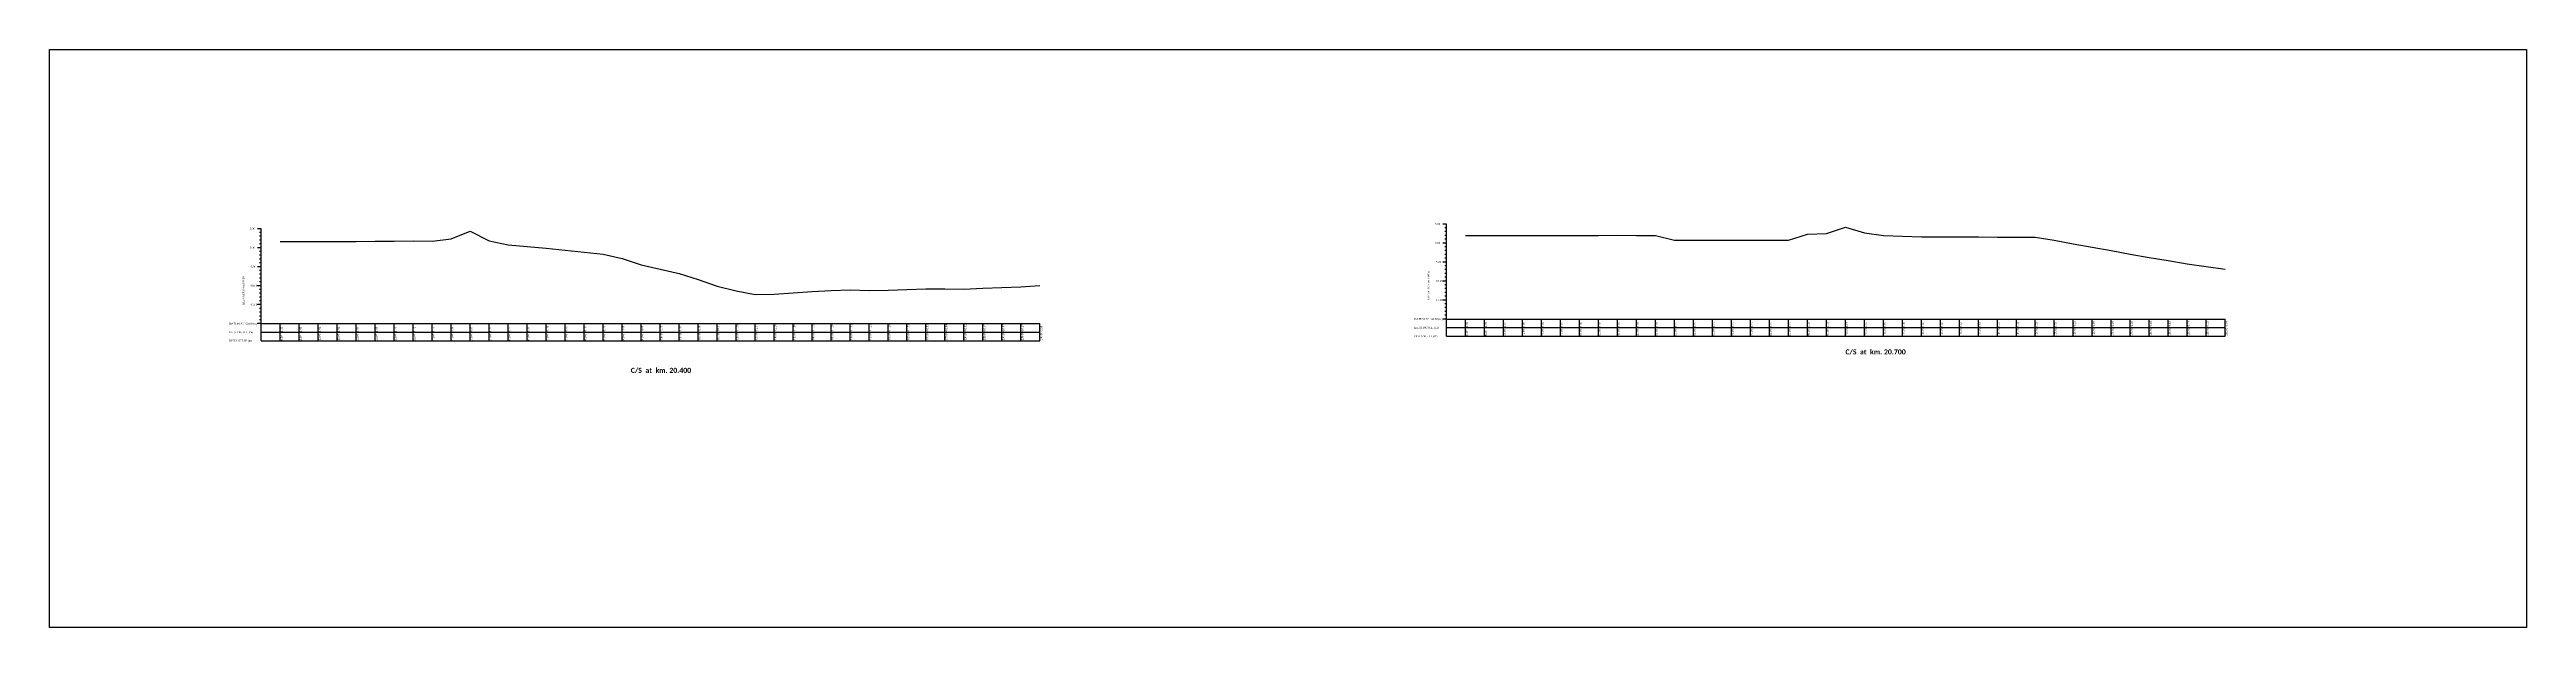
# Model space of a CAD drawing. Header units: metres. Extents: x -148477 to 168932, y -55673 to -2736.
# Drawn here: x 19800 to 20452, y -18992 to -18840 of the extents above; entities that cross this region are included whole.
import ezdxf

# ---------------------------------------------------------------- set-up
doc = ezdxf.new("R2010")
doc.units = ezdxf.units.M
doc.styles.add('liza', font='times.ttf', dxfattribs={"height": 2})
doc.styles.get("Standard").update_dxf_attribs({"font": 'times.ttf'})

msp = doc.modelspace()

# ---------------------------------------------------------------- linework, layer by layer
at = {"color": 6, "linetype": 'Continuous', "lineweight": -3, "ltscale": 0.5}
for p, q in [((19855.9651, -18887.5064), (19854.9651, -18887.5064)), ((19855.9651, -18888.5064), (19855.4651, -18888.5064)), ((19855.9651, -18889.5064), (19855.4651, -18889.5064)), ((19855.9651, -18890.5064), (19855.4651, -18890.5064)), ((19855.9651, -18891.5064), (19855.4651, -18891.5064)), ((19855.9651, -18917.0064), (19855.9651, -18887.5064)), ((20168.0243, -18886.2898), (20167.0243, -18886.2898)), ((20168.0243, -18891.2898), (20167.0243, -18891.2898)), ((20168.0243, -18887.2898), (20167.5243, -18887.2898)), ((20168.0243, -18888.2898), (20167.5243, -18888.2898)), ((20168.0243, -18889.2898), (20167.5243, -18889.2898)), ((20168.0243, -18890.2898), (20167.5243, -18890.2898)), ((20168.0243, -18915.7898), (20168.0243, -18886.2898)), ((19855.9651, -18892.5064), (19854.9651, -18892.5064)), ((19855.9651, -18897.5064), (19854.9651, -18897.5064)), ((19855.9651, -18893.5064), (19855.4651, -18893.5064)), ((19855.9651, -18894.5064), (19855.4651, -18894.5064)), ((19855.9651, -18895.5064), (19855.4651, -18895.5064)), ((19855.9651, -18896.5064), (19855.4651, -18896.5064)), ((20168.0243, -18896.2898), (20167.0243, -18896.2898)), ((20168.0243, -18892.2898), (20167.5243, -18892.2898)), ((20168.0243, -18893.2898), (20167.5243, -18893.2898)), ((20168.0243, -18894.2898), (20167.5243, -18894.2898)), ((20168.0243, -18895.2898), (20167.5243, -18895.2898)), ((20168.0243, -18897.2898), (20167.5243, -18897.2898)), ((19855.9651, -18902.5064), (19854.9651, -18902.5064)), ((19855.9651, -18898.5064), (19855.4651, -18898.5064)), ((19855.9651, -18899.5064), (19855.4651, -18899.5064)), ((19855.9651, -18900.5064), (19855.4651, -18900.5064)), ((19855.9651, -18901.5064), (19855.4651, -18901.5064)), ((19855.9651, -18903.5064), (19855.4651, -18903.5064)), ((19855.9651, -18904.5064), (19855.4651, -18904.5064)), ((20168.0243, -18901.2898), (20167.0243, -18901.2898)), ((20168.0243, -18898.2898), (20167.5243, -18898.2898)), ((20168.0243, -18899.2898), (20167.5243, -18899.2898)), ((20168.0243, -18900.2898), (20167.5243, -18900.2898)), ((20168.0243, -18902.2898), (20167.5243, -18902.2898)), ((20168.0243, -18903.2898), (20167.5243, -18903.2898)), ((20168.0243, -18904.2898), (20167.5243, -18904.2898)), ((19855.9651, -18907.5064), (19854.9651, -18907.5064)), ((19855.9651, -18905.5064), (19855.4651, -18905.5064)), ((19855.9651, -18906.5064), (19855.4651, -18906.5064)), ((19855.9651, -18908.5064), (19855.4651, -18908.5064)), ((19855.9651, -18909.5064), (19855.4651, -18909.5064)), ((19855.9651, -18910.5064), (19855.4651, -18910.5064)), ((20168.0243, -18906.2898), (20167.0243, -18906.2898)), ((20168.0243, -18905.2898), (20167.5243, -18905.2898)), ((20168.0243, -18907.2898), (20167.5243, -18907.2898)), ((20168.0243, -18908.2898), (20167.5243, -18908.2898)), ((20168.0243, -18909.2898), (20167.5243, -18909.2898)), ((20168.0243, -18910.2898), (20167.5243, -18910.2898)), ((19855.9651, -18912.5064), (19854.9651, -18912.5064)), ((19855.9651, -18911.5064), (19855.4651, -18911.5064)), ((19855.9651, -18912.5064), (20060.9651, -18912.5064)), ((19855.9651, -18914.7564), (20060.9651, -18914.7564)), ((19855.9651, -18917.0064), (20060.9651, -18917.0064)), ((19860.9651, -18917.0064), (19860.9651, -18912.5064)), ((19865.9651, -18917.0064), (19865.9651, -18912.5064)), ((19870.9651, -18917.0064), (19870.9651, -18912.5064)), ((19875.9651, -18917.0064), (19875.9651, -18912.5064)), ((19880.9651, -18917.0064), (19880.9651, -18912.5064)), ((19885.9651, -18917.0064), (19885.9651, -18912.5064)), ((19890.9651, -18917.0064), (19890.9651, -18912.5064)), ((19895.9651, -18917.0064), (19895.9651, -18912.5064)), ((19900.9651, -18917.0064), (19900.9651, -18912.5064)), ((19905.9651, -18917.0064), (19905.9651, -18912.5064)), ((19910.9651, -18917.0064), (19910.9651, -18912.5064)), ((19915.9651, -18917.0064), (19915.9651, -18912.5064)), ((19920.9651, -18917.0064), (19920.9651, -18912.5064)), ((19925.9651, -18917.0064), (19925.9651, -18912.5064)), ((19930.9651, -18917.0064), (19930.9651, -18912.5064)), ((19935.9651, -18917.0064), (19935.9651, -18912.5064)), ((19940.9651, -18917.0064), (19940.9651, -18912.5064)), ((19945.9651, -18917.0064), (19945.9651, -18912.5064)), ((19950.9651, -18917.0064), (19950.9651, -18912.5064)), ((19955.9651, -18917.0064), (19955.9651, -18912.5064)), ((19960.9651, -18917.0064), (19960.9651, -18912.5064)), ((19965.9651, -18917.0064), (19965.9651, -18912.5064)), ((19970.9651, -18917.0064), (19970.9651, -18912.5064)), ((19975.9651, -18917.0064), (19975.9651, -18912.5064)), ((19980.9651, -18917.0064), (19980.9651, -18912.5064)), ((19985.9651, -18917.0064), (19985.9651, -18912.5064)), ((19990.9651, -18917.0064), (19990.9651, -18912.5064)), ((19995.9651, -18917.0064), (19995.9651, -18912.5064)), ((20000.9651, -18917.0064), (20000.9651, -18912.5064)), ((20005.9651, -18917.0064), (20005.9651, -18912.5064)), ((20010.9651, -18917.0064), (20010.9651, -18912.5064)), ((20015.9651, -18917.0064), (20015.9651, -18912.5064)), ((20020.9651, -18917.0064), (20020.9651, -18912.5064)), ((20025.9651, -18917.0064), (20025.9651, -18912.5064)), ((20030.9651, -18917.0064), (20030.9651, -18912.5064)), ((20035.9651, -18917.0064), (20035.9651, -18912.5064)), ((20040.9651, -18917.0064), (20040.9651, -18912.5064)), ((20045.9651, -18917.0064), (20045.9651, -18912.5064)), ((20050.9651, -18917.0064), (20050.9651, -18912.5064)), ((20055.9651, -18917.0064), (20055.9651, -18912.5064)), ((20060.9651, -18917.0064), (20060.9651, -18912.5064)), ((20168.0243, -18911.2898), (20167.0243, -18911.2898)), ((20168.0243, -18911.2898), (20373.0243, -18911.2898)), ((20168.0243, -18913.5398), (20373.0243, -18913.5398)), ((20168.0243, -18915.7898), (20373.0243, -18915.7898)), ((20173.0243, -18915.7898), (20173.0243, -18911.2898)), ((20178.0243, -18915.7898), (20178.0243, -18911.2898)), ((20183.0243, -18915.7898), (20183.0243, -18911.2898)), ((20188.0243, -18915.7898), (20188.0243, -18911.2898)), ((20193.0243, -18915.7898), (20193.0243, -18911.2898)), ((20198.0243, -18915.7898), (20198.0243, -18911.2898)), ((20203.0243, -18915.7898), (20203.0243, -18911.2898)), ((20208.0243, -18915.7898), (20208.0243, -18911.2898)), ((20213.0243, -18915.7898), (20213.0243, -18911.2898)), ((20218.0243, -18915.7898), (20218.0243, -18911.2898)), ((20223.0243, -18915.7898), (20223.0243, -18911.2898)), ((20228.0243, -18915.7898), (20228.0243, -18911.2898)), ((20233.0243, -18915.7898), (20233.0243, -18911.2898)), ((20238.0243, -18915.7898), (20238.0243, -18911.2898)), ((20243.0243, -18915.7898), (20243.0243, -18911.2898)), ((20248.0243, -18915.7898), (20248.0243, -18911.2898)), ((20253.0243, -18915.7898), (20253.0243, -18911.2898)), ((20258.0243, -18915.7898), (20258.0243, -18911.2898)), ((20263.0243, -18915.7898), (20263.0243, -18911.2898)), ((20268.0243, -18915.7898), (20268.0243, -18911.2898)), ((20273.0243, -18915.7898), (20273.0243, -18911.2898)), ((20278.0243, -18915.7898), (20278.0243, -18911.2898)), ((20283.0243, -18915.7898), (20283.0243, -18911.2898)), ((20288.0243, -18915.7898), (20288.0243, -18911.2898)), ((20293.0243, -18915.7898), (20293.0243, -18911.2898)), ((20298.0243, -18915.7898), (20298.0243, -18911.2898)), ((20303.0243, -18915.7898), (20303.0243, -18911.2898)), ((20308.0243, -18915.7898), (20308.0243, -18911.2898)), ((20313.0243, -18915.7898), (20313.0243, -18911.2898)), ((20318.0243, -18915.7898), (20318.0243, -18911.2898)), ((20323.0243, -18915.7898), (20323.0243, -18911.2898)), ((20328.0243, -18915.7898), (20328.0243, -18911.2898)), ((20333.0243, -18915.7898), (20333.0243, -18911.2898)), ((20338.0243, -18915.7898), (20338.0243, -18911.2898)), ((20343.0243, -18915.7898), (20343.0243, -18911.2898)), ((20348.0243, -18915.7898), (20348.0243, -18911.2898)), ((20353.0243, -18915.7898), (20353.0243, -18911.2898)), ((20358.0243, -18915.7898), (20358.0243, -18911.2898)), ((20363.0243, -18915.7898), (20363.0243, -18911.2898)), ((20368.0243, -18915.7898), (20368.0243, -18911.2898)), ((20373.0243, -18915.7898), (20373.0243, -18911.2898))]:
    msp.add_line(p, q, dxfattribs=at)
msp.add_lwpolyline([(19800.2183, -18840.3523), (20452.3265, -18840.3523), (20452.3265, -18992.4742), (19800.2183, -18992.4742)], close=True, dxfattribs=at)
for points in [[(19860.9651, -18890.9164), (19865.9651, -18890.9064), (19870.9651, -18890.8964), (19875.9651, -18890.8864), (19880.9651, -18890.8764), (19885.9651, -18890.8264), (19890.9651, -18890.7764), (19895.9651, -18890.7164), (19900.9651, -18890.7564), (19905.9651, -18890.1464), (19910.9651, -18888.1164), (19915.9651, -18890.7364), (19920.9651, -18891.7364), (19925.9651, -18892.1864), (19930.9651, -18892.6664), (19935.9651, -18893.1564), (19940.9651, -18893.6764), (19945.9651, -18894.2364), (19950.9651, -18895.3964), (19955.9651, -18896.9964), (19960.9651, -18898.2064), (19965.9651, -18899.3364), (19970.9651, -18900.8464), (19975.9651, -18902.6164), (19980.9651, -18903.8964), (19985.9651, -18904.8164), (19990.9651, -18904.7064), (19995.9651, -18904.3664), (20000.9651, -18904.0564), (20005.9651, -18903.7664), (20010.9651, -18903.6364), (20015.9651, -18903.7364), (20020.9651, -18903.7064), (20025.9651, -18903.5364), (20030.9651, -18903.3364), (20035.9651, -18903.3464), (20040.9651, -18903.4264), (20045.9651, -18903.1764), (20050.9651, -18902.9764), (20055.9651, -18902.7764), (20060.9651, -18902.4864)], [(20173.0243, -18889.2998), (20178.0243, -18889.3098), (20183.0243, -18889.3198), (20188.0243, -18889.3298), (20193.0243, -18889.3398), (20198.0243, -18889.3198), (20203.0243, -18889.2898), (20208.0243, -18889.2698), (20213.0243, -18889.2398), (20218.0243, -18889.2598), (20223.0243, -18889.2698), (20228.0243, -18890.5198), (20233.0243, -18890.5298), (20238.0243, -18890.5398), (20243.0243, -18890.5398), (20248.0243, -18890.5398), (20253.0243, -18890.5298), (20258.0243, -18890.5398), (20263.0243, -18888.9898), (20268.0243, -18888.7798), (20273.0243, -18887.0998), (20278.0243, -18888.6398), (20283.0243, -18889.3398), (20288.0243, -18889.4898), (20293.0243, -18889.6298), (20298.0243, -18889.6298), (20303.0243, -18889.6198), (20308.0243, -18889.6798), (20313.0243, -18889.7398), (20318.0243, -18889.7498), (20323.0243, -18889.7598), (20328.0243, -18890.5698), (20333.0243, -18891.4898), (20338.0243, -18892.3798), (20343.0243, -18893.2898), (20348.0243, -18894.2098), (20353.0243, -18895.0998), (20358.0243, -18895.9198), (20363.0243, -18896.7698), (20368.0243, -18897.4798), (20373.0243, -18898.1898)]]:
    msp.add_lwpolyline(points, dxfattribs=at)

# ---------------------------------------------------------------- texts
at = {"color": 6, "linetype": 'Continuous', "lineweight": -3, "ltscale": 0.5, "char_height": 0.5, "attachment_point": 1, "style": 'liza'}
for s, insert, width in [('5.00', (19852.9651, -18887.2564), 2), ('0.00', (20165.0243, -18891.0398), 2), ('5.00', (20165.0243, -18886.0398), 2), ('-5.00', (19852.9651, -18897.2564), 2), ('0.00', (19852.9651, -18892.2564), 2), ('-5.00', (20165.0243, -18896.0398), 2), ('-10.00', (19852.9651, -18902.2564), 2), ('-10.00', (20165.0243, -18901.0398), 2), ('-15.00', (19852.9651, -18907.2564), 2), ('DATUM AT -20.00 (m)', (20159.5243, -18911.0398), 7.5), ('-15.00', (20165.0243, -18906.0398), 2), ('DATUM AT -20.00 (m)', (19847.4651, -18912.2564), 7.5), ('EXISTING R.L. (m)', (19847.4651, -18914.5064), 7.5), ('DISTANCE IN (m)', (19847.4651, -18916.7564), 7.5), ('EXISTING R.L. (m)', (20159.5243, -18913.2898), 7.5), ('DISTANCE IN (m)', (20159.5243, -18915.5398), 7.5)]:
    msp.add_mtext(s, dxfattribs=dict(at, insert=insert, width=width))
at = {"color": 6, "linetype": 'Continuous', "lineweight": -3, "ltscale": 0.5, "char_height": 0.5, "attachment_point": 1, "rotation": 90, "style": 'liza'}
for s, insert, width in [('ELEVATION (m PWD)', (19850.9651, -18907.5064), 10), ('ELEVATION (m PWD)', (20163.0243, -18906.2898), 10), ('0.00', (19861.0651, -18916.9064), 2.15), ('1.59', (19861.0651, -18914.6564), 2.15), ('1.60', (19866.0651, -18914.6564), 2.15), ('5.00', (19866.0651, -18916.9064), 2.15), ('10.00', (19871.0651, -18916.9064), 2.15), ('1.61', (19871.0651, -18914.6564), 2.15), ('15.00', (19876.0651, -18916.9064), 2.15), ('1.62', (19876.0651, -18914.6564), 2.15), ('20.00', (19881.0651, -18916.9064), 2.15), ('1.63', (19881.0651, -18914.6564), 2.15), ('1.68', (19886.0651, -18914.6564), 2.15), ('25.00', (19886.0651, -18916.9064), 2.15), ('30.00', (19891.0651, -18916.9064), 2.15), ('1.73', (19891.0651, -18914.6564), 2.15), ('35.00', (19896.0651, -18916.9064), 2.15), ('1.79', (19896.0651, -18914.6564), 2.15), ('40.00', (19901.0651, -18916.9064), 2.15), ('1.75', (19901.0651, -18914.6564), 2.15), ('45.00', (19906.0651, -18916.9064), 2.15), ('2.36', (19906.0651, -18914.6564), 2.15), ('50.00', (19911.0651, -18916.9064), 2.15), ('4.39', (19911.0651, -18914.6564), 2.15), ('55.00', (19916.0651, -18916.9064), 2.15), ('1.77', (19916.0651, -18914.6564), 2.15), ('0.77', (19921.0651, -18914.6564), 2.15), ('60.00', (19921.0651, -18916.9064), 2.15), ('0.32', (19926.0651, -18914.6564), 2.15), ('65.00', (19926.0651, -18916.9064), 2.15), ('-0.16', (19931.0651, -18914.6564), 2.15), ('70.00', (19931.0651, -18916.9064), 2.15), ('-0.65', (19936.0651, -18914.6564), 2.15), ('75.00', (19936.0651, -18916.9064), 2.15), ('80.00', (19941.0651, -18916.9064), 2.15), ('-1.17', (19941.0651, -18914.6564), 2.15), ('85.00', (19946.0651, -18916.9064), 2.15), ('-1.73', (19946.0651, -18914.6564), 2.15), ('-2.89', (19951.0651, -18914.6564), 2.15), ('90.00', (19951.0651, -18916.9064), 2.15), ('95.00', (19956.0651, -18916.9064), 2.15), ('-4.49', (19956.0651, -18914.6564), 2.15), ('-5.70', (19961.0651, -18914.6564), 2.15), ('100.00', (19961.0651, -18916.9064), 2.15), ('-6.83', (19966.0651, -18914.6564), 2.15), ('105.00', (19966.0651, -18916.9064), 2.15), ('-8.34', (19971.0651, -18914.6564), 2.15), ('110.00', (19971.0651, -18916.9064), 2.15), ('-10.11', (19976.0651, -18914.6564), 2.15), ('115.00', (19976.0651, -18916.9064), 2.15), ('120.00', (19981.0651, -18916.9064), 2.15), ('-11.39', (19981.0651, -18914.6564), 2.15), ('125.00', (19986.0651, -18916.9064), 2.15), ('-12.31', (19986.0651, -18914.6564), 2.15), ('-12.20', (19991.0651, -18914.6564), 2.15), ('130.00', (19991.0651, -18916.9064), 2.15), ('-11.86', (19996.0651, -18914.6564), 2.15), ('135.00', (19996.0651, -18916.9064), 2.15), ('140.00', (20001.0651, -18916.9064), 2.15), ('-11.55', (20001.0651, -18914.6564), 2.15), ('145.00', (20006.0651, -18916.9064), 2.15), ('-11.26', (20006.0651, -18914.6564), 2.15), ('150.00', (20011.0651, -18916.9064), 2.15), ('-11.13', (20011.0651, -18914.6564), 2.15), ('155.00', (20016.0651, -18916.9064), 2.15), ('-11.23', (20016.0651, -18914.6564), 2.15), ('-11.20', (20021.0651, -18914.6564), 2.15), ('160.00', (20021.0651, -18916.9064), 2.15), ('-11.03', (20026.0651, -18914.6564), 2.15), ('165.00', (20026.0651, -18916.9064), 2.15), ('-10.83', (20031.0651, -18914.6564), 2.15), ('170.00', (20031.0651, -18916.9064), 2.15), ('-10.84', (20036.0651, -18914.6564), 2.15), ('175.00', (20036.0651, -18916.9064), 2.15), ('-10.92', (20041.0651, -18914.6564), 2.15), ('180.00', (20041.0651, -18916.9064), 2.15), ('-10.67', (20046.0651, -18914.6564), 2.15), ('185.00', (20046.0651, -18916.9064), 2.15), ('-10.47', (20051.0651, -18914.6564), 2.15), ('190.00', (20051.0651, -18916.9064), 2.15), ('-10.27', (20056.0651, -18914.6564), 2.15), ('195.00', (20056.0651, -18916.9064), 2.15), ('-9.98', (20061.0651, -18914.6564), 2.15), ('200.00', (20061.0651, -18916.9064), 2.15), ('0.00', (20173.1243, -18915.6898), 2.15), ('1.99', (20173.1243, -18913.4398), 2.15), ('1.98', (20178.1243, -18913.4398), 2.15), ('5.00', (20178.1243, -18915.6898), 2.15), ('10.00', (20183.1243, -18915.6898), 2.15), ('1.97', (20183.1243, -18913.4398), 2.15), ('15.00', (20188.1243, -18915.6898), 2.15), ('1.96', (20188.1243, -18913.4398), 2.15), ('20.00', (20193.1243, -18915.6898), 2.15), ('1.95', (20193.1243, -18913.4398), 2.15), ('25.00', (20198.1243, -18915.6898), 2.15), ('1.97', (20198.1243, -18913.4398), 2.15), ('2.00', (20203.1243, -18913.4398), 2.15), ('30.00', (20203.1243, -18915.6898), 2.15), ('2.02', (20208.1243, -18913.4398), 2.15), ('35.00', (20208.1243, -18915.6898), 2.15), ('2.05', (20213.1243, -18913.4398), 2.15), ('40.00', (20213.1243, -18915.6898), 2.15), ('2.03', (20218.1243, -18913.4398), 2.15), ('45.00', (20218.1243, -18915.6898), 2.15), ('2.02', (20223.1243, -18913.4398), 2.15), ('50.00', (20223.1243, -18915.6898), 2.15), ('0.77', (20228.1243, -18913.4398), 2.15), ('55.00', (20228.1243, -18915.6898), 2.15), ('0.76', (20233.1243, -18913.4398), 2.15), ('60.00', (20233.1243, -18915.6898), 2.15), ('0.75', (20238.1243, -18913.4398), 2.15), ('65.00', (20238.1243, -18915.6898), 2.15), ('0.75', (20243.1243, -18913.4398), 2.15), ('70.00', (20243.1243, -18915.6898), 2.15), ('0.75', (20248.1243, -18913.4398), 2.15), ('75.00', (20248.1243, -18915.6898), 2.15), ('0.76', (20253.1243, -18913.4398), 2.15), ('80.00', (20253.1243, -18915.6898), 2.15), ('0.75', (20258.1243, -18913.4398), 2.15), ('85.00', (20258.1243, -18915.6898), 2.15), ('2.30', (20263.1243, -18913.4398), 2.15), ('90.00', (20263.1243, -18915.6898), 2.15), ('95.00', (20268.1243, -18915.6898), 2.15), ('2.51', (20268.1243, -18913.4398), 2.15), ('100.00', (20273.1243, -18915.6898), 2.15), ('4.19', (20273.1243, -18913.4398), 2.15), ('105.00', (20278.1243, -18915.6898), 2.15), ('2.65', (20278.1243, -18913.4398), 2.15), ('110.00', (20283.1243, -18915.6898), 2.15), ('1.95', (20283.1243, -18913.4398), 2.15), ('1.80', (20288.1243, -18913.4398), 2.15), ('115.00', (20288.1243, -18915.6898), 2.15), ('120.00', (20293.1243, -18915.6898), 2.15), ('1.66', (20293.1243, -18913.4398), 2.15), ('125.00', (20298.1243, -18915.6898), 2.15), ('1.66', (20298.1243, -18913.4398), 2.15), ('130.00', (20303.1243, -18915.6898), 2.15), ('1.67', (20303.1243, -18913.4398), 2.15), ('135.00', (20308.1243, -18915.6898), 2.15), ('1.61', (20308.1243, -18913.4398), 2.15), ('140.00', (20313.1243, -18915.6898), 2.15), ('1.55', (20313.1243, -18913.4398), 2.15), ('145.00', (20318.1243, -18915.6898), 2.15), ('1.54', (20318.1243, -18913.4398), 2.15), ('150.00', (20323.1243, -18915.6898), 2.15), ('1.53', (20323.1243, -18913.4398), 2.15), ('0.72', (20328.1243, -18913.4398), 2.15), ('155.00', (20328.1243, -18915.6898), 2.15), ('-0.20', (20333.1243, -18913.4398), 2.15), ('160.00', (20333.1243, -18915.6898), 2.15), ('-1.09', (20338.1243, -18913.4398), 2.15), ('165.00', (20338.1243, -18915.6898), 2.15), ('-2.00', (20343.1243, -18913.4398), 2.15), ('170.00', (20343.1243, -18915.6898), 2.15), ('175.00', (20348.1243, -18915.6898), 2.15), ('-2.92', (20348.1243, -18913.4398), 2.15), ('-3.81', (20353.1243, -18913.4398), 2.15), ('180.00', (20353.1243, -18915.6898), 2.15), ('185.00', (20358.1243, -18915.6898), 2.15), ('-4.63', (20358.1243, -18913.4398), 2.15), ('-5.48', (20363.1243, -18913.4398), 2.15), ('190.00', (20363.1243, -18915.6898), 2.15), ('195.00', (20368.1243, -18915.6898), 2.15), ('-6.19', (20368.1243, -18913.4398), 2.15), ('-6.90', (20373.1243, -18913.4398), 2.15), ('200.00', (20373.1243, -18915.6898), 2.15)]:
    msp.add_mtext(s, dxfattribs=dict(at, insert=insert, width=width))
at = {"color": 0, "linetype": 'ByBlock', "lineweight": 30, "char_height": 1.326841, "width": 81.781813, "attachment_point": 1}
for s, insert in [('{\\fCalibri|b1|i0|c0|p34;\\C256;C/S  at  km. 20.400}', (19953.2443, -18924.1304)), ('{\\fCalibri|b1|i0|c0|p34;\\C256;C/S  at  km. 20.700}', (20273.015, -18919.2747))]:
    msp.add_mtext(s, dxfattribs=dict(at, insert=insert))

doc.saveas('drawing.dxf')
